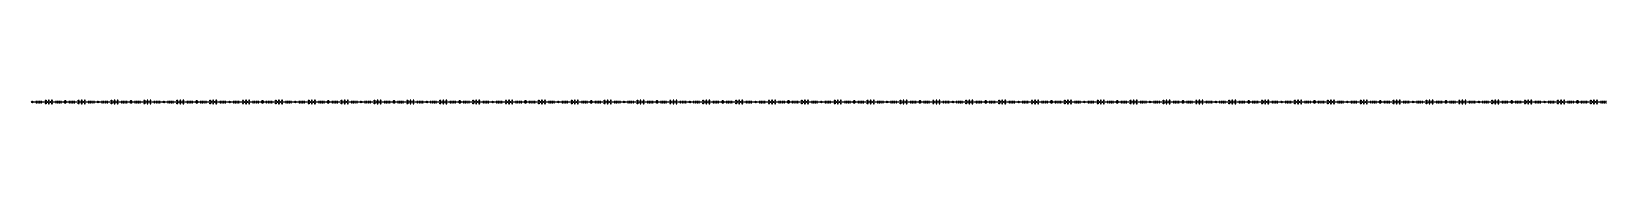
# Model space of a CAD drawing. Header units: feet. Extents: x -132 to 1786, y -308 to 228.
# Drawn here: x 253 to 1786, y 224 to 228 of the extents above; entities that cross this region are included whole.
import ezdxf

# ---------------------------------------------------------------- set-up
doc = ezdxf.new("R2010")
doc.units = ezdxf.units.FT
doc.header["$MEASUREMENT"] = 0
doc.layers.add('Product (Colored)', color=250, linetype='Continuous')
doc.layers.add('Product (Red Only)', color=1, linetype='Continuous')

# ---------------------------------------------------------------- blocks, each defined once
blk = doc.blocks.new('Purple BSTR')
at = {"layer": 'Product (Colored)', "transparency": 33554687}
h = blk.add_hatch(color=200, dxfattribs=at)
h.dxf.hatch_style = 1
edge = h.paths.add_edge_path()
edge.add_arc((0, 0), 0.025, 0, 360)
at = {"layer": 'Product (Colored)', "color": 200}
for p, q in [((-0.03, 0), (-0.08, 0)), ((0.02, 0), (-0.03, 0)), ((0, 0.08), (0, 0.02)), ((0, 0.02), (0, -0.03)), ((0.08, 0), (0.02, 0)), ((0, -0.03), (0, -0.08))]:
    blk.add_line(p, q, dxfattribs=at)
blk = doc.blocks.new('BSTR Single')
at = {"transparency": 33554687}
h = blk.add_hatch(color=256, dxfattribs=at)
h.dxf.hatch_style = 1
edge = h.paths.add_edge_path()
edge.add_arc((0, 0), 0.025, 0, 360)
for p, q in [((-0.03, 0), (-0.08, 0)), ((0, 0.08), (0, 0.03)), ((0.08, 0), (0.03, 0)), ((0, -0.03), (0, -0.08))]:
    blk.add_line(p, q)
blk.add_blockref('Purple BSTR', (0, 0))
blk = doc.blocks.new('1.5m GEPS')
at = {"layer": 'Product (Red Only)'}
h = blk.add_hatch(color=1, dxfattribs=at)
h.dxf.hatch_style = 1
h.paths.add_polyline_path([(-0.125, 0, 1), (0.125, 0, 1)])
at = {"layer": 'Product (Red Only)', "color": 18, "true_color": 0x000000}
blk.add_circle((0, 0), 0.125, dxfattribs=at)
blk = doc.blocks.new('3 m GEPS')
at = {"layer": 'Product (Red Only)', "true_color": 0xa1e7fc}
h = blk.add_hatch(color=141, dxfattribs=at)
h.dxf.hatch_style = 1
edge = h.paths.add_edge_path(flags=16)
edge.add_arc((0, 0), 0.0458, 0, 360)
edge = h.paths.add_edge_path()
edge.add_arc((0, 0), 0.125, 180, 360)
edge.add_arc((0, 0), 0.125, 0, 180)
at = {"layer": 'Product (Red Only)', "true_color": 0x000000}
h = blk.add_hatch(color=18, dxfattribs=at)
h.dxf.hatch_style = 1
edge = h.paths.add_edge_path()
edge.add_arc((0, 0), 0.0458, 0, 360)
at = {"layer": 'Product (Red Only)', "color": 18, "true_color": 0x000000}
for radius in [0.125, 0.0456]:
    blk.add_circle((0, 0), radius, dxfattribs=at)
blk = doc.blocks.new('12m GEPS')
at = {"layer": 'Product (Red Only)', "true_color": 0x000000}
h = blk.add_hatch(color=18, dxfattribs=at)
h.dxf.hatch_style = 1
h.paths.add_polyline_path([(-0.09, 0, 1), (0.09, 0, 1)])
h.paths.add_polyline_path([(0.14, 0.31), (0.14, 0.26), (0.14, 0.21, -0.255267), (0.25, 0, -0.255267), (0.14, -0.21), (0.14, -0.31, 0.654654)])
h.paths.add_polyline_path([(-0.14, 0.31, 0.654654), (-0.14, -0.31), (-0.14, -0.26), (-0.14, -0.21, -0.255267), (-0.25, 0, -0.255267), (-0.14, 0.21)])
at = {"layer": 'Product (Red Only)', "true_color": 0xf8991e}
h = blk.add_hatch(color=30, dxfattribs=at)
h.dxf.hatch_style = 1
edge = h.paths.add_edge_path()
edge.add_arc((0, 0), 0.0878, 0, 360)
edge = h.paths.add_edge_path()
edge.add_arc((0, 0), 0.25, 0, 180)
edge.add_arc((0, 0), 0.25, 180, 360)
at = {"layer": 'Product (Red Only)', "color": 18, "true_color": 0x000000}
for p, q in [((-0.14, 0.31), (-0.14, 0.21)), ((0.14, 0.31), (0.14, 0.26)), ((0.14, 0.31), (0.14, 0.21)), ((-0.14, -0.21), (-0.14, -0.31)), ((-0.14, -0.26), (-0.14, -0.31)), ((0.14, -0.21), (0.14, -0.31)), ((0.14, -0.26), (0.14, -0.31))]:
    blk.add_line(p, q, dxfattribs=at)
for radius in [0.25, 0.0878]:
    blk.add_circle((0, 0), radius, dxfattribs=at)
for start, end in [(113.5782, 246.4218), (121.3323, 238.6677), (293.5782, 66.4218), (301.3323, 58.6677)]:
    blk.add_arc((0, 0), 0.338, start, end, dxfattribs=at)
blk = doc.blocks.new('40 FOOT GEPS')
at = {"layer": 'Product (Red Only)', "color": 18, "true_color": 0x000000}
blk.add_circle((0, 0), 0.25, dxfattribs=at)
blk.add_blockref('12m GEPS', (0, 0), dxfattribs=at)
blk = doc.blocks.new('20 FOOT GEPS')
at = {"layer": 'Product (Red Only)'}
h = blk.add_hatch(color=3, dxfattribs=at)
h.dxf.hatch_style = 1
h.paths.add_polyline_path([(0.5, 0.6, 0.345381), (-0.5, 0.6), (0, 0.1)])
h.paths.add_polyline_path([(0.6, 0.5), (0.1, 0), (0.6, -0.5, 0.167827), (0.8, 0, 0.167827)])
h.paths.add_polyline_path([(0, -0.1), (-0.5, -0.6, 0.345381), (0.5, -0.6)])
h.paths.add_polyline_path([(-0.6, 0.5, 0.167827), (-0.8, 0, 0.167827), (-0.6, -0.5), (-0.1, 0)])
at = {"layer": 'Product (Red Only)', "true_color": 0x000000}
h = blk.add_hatch(color=18, dxfattribs=at)
h.dxf.hatch_style = 1
h.paths.add_polyline_path([(0.6, 0.5, 0.060218), (0.5, 0.6), (0, 0.1), (-0.5, 0.6, 0.060218), (-0.6, 0.5), (-0.1, 0), (-0.6, -0.5, 0.060218), (-0.5, -0.6), (0, -0.1), (0.5, -0.6, 0.060218), (0.6, -0.5), (0.1, 0)])
at = {"layer": 'Product (Red Only)', "color": 18, "true_color": 0x000000}
for p, q in [((-0.1, 0), (-0.6, 0.5)), ((0, 0.1), (-0.5, 0.6)), ((0, 0.1), (0.5, 0.6)), ((0.1, 0), (0.6, 0.5)), ((0.1, 0), (0.6, -0.5)), ((-0.1, 0), (-0.6, -0.5)), ((0, -0.1), (-0.5, -0.6)), ((0, -0.1), (0.5, -0.6))]:
    blk.add_line(p, q, dxfattribs=at)
blk.add_circle((0, 0), 0.82, dxfattribs=at)

msp = doc.modelspace()

# ---------------------------------------------------------------- linework, layer by layer
at = {"color": 18, "linetype": 'Continuous', "lineweight": 25, "true_color": 0x000000}
msp.add_lwpolyline([(253.792, 226.205), (741.759, 226.205), (1785.727, 226.205)], dxfattribs=at)

# ---------------------------------------------------------------- block references
at = {"color": 18, "true_color": 0x000000, "rotation": 180}
for name, p, xscale, yscale, zscale in [('1.5m GEPS', (266.792, 227.677), 3.333333333333371, 3.333333333333371, 3.333333333333371), ('1.5m GEPS', (266.792, 224.677), 3.333333333333371, 3.333333333333371, 3.333333333333371), ('3 m GEPS', (268.292, 226.177), -3.333333333333371, 3.333333333333485, 3.333333333333417), ('1.5m GEPS', (269.792, 227.677), -3.333333333333371, 3.333333333333485, 3.333333333333417), ('1.5m GEPS', (269.792, 224.677), -3.333333333333371, 3.333333333333485, 3.333333333333417), ('3 m GEPS', (271.292, 226.177), -3.333333333333371, 3.333333333333485, 3.333333333333417), ('1.5m GEPS', (272.792, 227.677), -3.333333333333371, 3.333333333333485, 3.333333333333417), ('1.5m GEPS', (272.792, 224.677), -3.333333333333371, 3.333333333333485, 3.333333333333417), ('1.5m GEPS', (298.792, 227.705), 3.333333333333485, 3.333333333333485, 3.333333333333485), ('1.5m GEPS', (298.792, 224.705), 3.333333333333485, 3.333333333333485, 3.333333333333485), ('3 m GEPS', (300.292, 226.205), -3.333333333333485, 3.333333333333485, 3.333333333333417), ('1.5m GEPS', (301.792, 227.705), -3.333333333333485, 3.333333333333485, 3.333333333333417), ('1.5m GEPS', (301.792, 224.705), -3.333333333333485, 3.333333333333485, 3.333333333333417), ('3 m GEPS', (303.292, 226.205), -3.333333333333485, 3.333333333333485, 3.333333333333417), ('1.5m GEPS', (304.792, 227.705), -3.333333333333485, 3.333333333333485, 3.333333333333417), ('1.5m GEPS', (304.792, 224.705), -3.333333333333485, 3.333333333333485, 3.333333333333417), ('1.5m GEPS', (330.792, 227.677), 3.333333333333371, 3.333333333333371, 3.333333333333371), ('1.5m GEPS', (330.792, 224.677), 3.333333333333371, 3.333333333333371, 3.333333333333371), ('3 m GEPS', (332.292, 226.177), -3.333333333333371, 3.333333333333485, 3.333333333333417), ('1.5m GEPS', (333.792, 227.677), -3.333333333333371, 3.333333333333485, 3.333333333333417), ('1.5m GEPS', (333.792, 224.677), -3.333333333333371, 3.333333333333485, 3.333333333333417), ('3 m GEPS', (335.292, 226.177), -3.333333333333371, 3.333333333333485, 3.333333333333417), ('1.5m GEPS', (336.792, 227.677), -3.333333333333371, 3.333333333333485, 3.333333333333417), ('1.5m GEPS', (336.792, 224.677), -3.333333333333371, 3.333333333333485, 3.333333333333417), ('1.5m GEPS', (362.792, 227.705), 3.333333333333485, 3.333333333333485, 3.333333333333485), ('1.5m GEPS', (362.792, 224.705), 3.333333333333485, 3.333333333333485, 3.333333333333485), ('3 m GEPS', (364.292, 226.205), -3.333333333333485, 3.333333333333485, 3.333333333333417), ('1.5m GEPS', (365.792, 227.705), -3.333333333333485, 3.333333333333485, 3.333333333333417), ('1.5m GEPS', (365.792, 224.705), -3.333333333333485, 3.333333333333485, 3.333333333333417), ('3 m GEPS', (367.292, 226.205), -3.333333333333485, 3.333333333333485, 3.333333333333417), ('1.5m GEPS', (368.792, 227.705), -3.333333333333485, 3.333333333333485, 3.333333333333417), ('1.5m GEPS', (368.792, 224.705), -3.333333333333485, 3.333333333333485, 3.333333333333417), ('1.5m GEPS', (394.792, 227.677), 3.333333333333371, 3.333333333333371, 3.333333333333371), ('1.5m GEPS', (394.792, 224.677), 3.333333333333371, 3.333333333333371, 3.333333333333371), ('3 m GEPS', (396.292, 226.177), -3.333333333333371, 3.333333333333485, 3.333333333333417), ('1.5m GEPS', (397.792, 227.677), -3.333333333333371, 3.333333333333485, 3.333333333333417), ('1.5m GEPS', (397.792, 224.677), -3.333333333333371, 3.333333333333485, 3.333333333333417), ('3 m GEPS', (399.292, 226.177), -3.333333333333371, 3.333333333333485, 3.333333333333417), ('1.5m GEPS', (400.792, 227.677), -3.333333333333371, 3.333333333333485, 3.333333333333417), ('1.5m GEPS', (400.792, 224.677), -3.333333333333371, 3.333333333333485, 3.333333333333417), ('1.5m GEPS', (426.792, 227.705), 3.333333333333485, 3.333333333333485, 3.333333333333485), ('1.5m GEPS', (426.792, 224.705), 3.333333333333485, 3.333333333333485, 3.333333333333485), ('3 m GEPS', (428.292, 226.205), -3.333333333333485, 3.333333333333485, 3.333333333333417), ('1.5m GEPS', (429.792, 227.705), -3.333333333333485, 3.333333333333485, 3.333333333333417), ('1.5m GEPS', (429.792, 224.705), -3.333333333333485, 3.333333333333485, 3.333333333333417), ('3 m GEPS', (431.292, 226.205), -3.333333333333485, 3.333333333333485, 3.333333333333417), ('1.5m GEPS', (432.792, 227.705), -3.333333333333485, 3.333333333333485, 3.333333333333417), ('1.5m GEPS', (432.792, 224.705), -3.333333333333485, 3.333333333333485, 3.333333333333417), ('1.5m GEPS', (458.792, 227.677), 3.333333333333371, 3.333333333333371, 3.333333333333371), ('1.5m GEPS', (458.792, 224.677), 3.333333333333371, 3.333333333333371, 3.333333333333371), ('3 m GEPS', (460.292, 226.177), -3.333333333333371, 3.333333333333485, 3.333333333333417), ('1.5m GEPS', (461.792, 227.677), -3.333333333333371, 3.333333333333485, 3.333333333333417), ('1.5m GEPS', (461.792, 224.677), -3.333333333333371, 3.333333333333485, 3.333333333333417), ('3 m GEPS', (463.292, 226.177), -3.333333333333371, 3.333333333333485, 3.333333333333417), ('1.5m GEPS', (464.792, 227.677), -3.333333333333371, 3.333333333333485, 3.333333333333417), ('1.5m GEPS', (464.792, 224.677), -3.333333333333371, 3.333333333333485, 3.333333333333417), ('1.5m GEPS', (490.792, 227.705), 3.333333333333485, 3.333333333333485, 3.333333333333485), ('1.5m GEPS', (490.792, 224.705), 3.333333333333485, 3.333333333333485, 3.333333333333485), ('3 m GEPS', (492.292, 226.205), -3.333333333333485, 3.333333333333485, 3.333333333333417), ('1.5m GEPS', (493.792, 227.705), -3.333333333333485, 3.333333333333485, 3.333333333333417), ('1.5m GEPS', (493.792, 224.705), -3.333333333333485, 3.333333333333485, 3.333333333333417), ('3 m GEPS', (495.292, 226.205), -3.333333333333485, 3.333333333333485, 3.333333333333417), ('1.5m GEPS', (496.792, 227.705), -3.333333333333485, 3.333333333333485, 3.333333333333417), ('1.5m GEPS', (496.792, 224.705), -3.333333333333485, 3.333333333333485, 3.333333333333417), ('1.5m GEPS', (522.792, 227.677), 3.333333333333371, 3.333333333333371, 3.333333333333371), ('1.5m GEPS', (522.792, 224.677), 3.333333333333371, 3.333333333333371, 3.333333333333371), ('3 m GEPS', (524.292, 226.177), -3.333333333333371, 3.333333333333485, 3.333333333333417), ('1.5m GEPS', (525.792, 227.677), -3.333333333333371, 3.333333333333485, 3.333333333333417), ('1.5m GEPS', (525.792, 224.677), -3.333333333333371, 3.333333333333485, 3.333333333333417), ('3 m GEPS', (527.292, 226.177), -3.333333333333371, 3.333333333333485, 3.333333333333417), ('1.5m GEPS', (528.792, 227.677), -3.333333333333371, 3.333333333333485, 3.333333333333417), ('1.5m GEPS', (528.792, 224.677), -3.333333333333371, 3.333333333333485, 3.333333333333417), ('1.5m GEPS', (554.792, 227.705), 3.333333333333485, 3.333333333333485, 3.333333333333485), ('1.5m GEPS', (554.792, 224.705), 3.333333333333485, 3.333333333333485, 3.333333333333485), ('3 m GEPS', (556.292, 226.205), -3.333333333333485, 3.333333333333485, 3.333333333333417), ('1.5m GEPS', (557.792, 227.705), -3.333333333333485, 3.333333333333485, 3.333333333333417), ('1.5m GEPS', (557.792, 224.705), -3.333333333333485, 3.333333333333485, 3.333333333333417), ('3 m GEPS', (559.292, 226.205), -3.333333333333485, 3.333333333333485, 3.333333333333417), ('1.5m GEPS', (560.792, 227.705), -3.333333333333485, 3.333333333333485, 3.333333333333417), ('1.5m GEPS', (560.792, 224.705), -3.333333333333485, 3.333333333333485, 3.333333333333417), ('1.5m GEPS', (586.792, 227.677), 3.333333333333371, 3.333333333333371, 3.333333333333371), ('1.5m GEPS', (586.792, 224.677), 3.333333333333371, 3.333333333333371, 3.333333333333371), ('3 m GEPS', (588.292, 226.177), -3.333333333333371, 3.333333333333485, 3.333333333333417), ('1.5m GEPS', (589.792, 227.677), -3.333333333333371, 3.333333333333485, 3.333333333333417), ('1.5m GEPS', (589.792, 224.677), -3.333333333333371, 3.333333333333485, 3.333333333333417), ('3 m GEPS', (591.292, 226.177), -3.333333333333371, 3.333333333333485, 3.333333333333417), ('1.5m GEPS', (592.792, 227.677), -3.333333333333371, 3.333333333333485, 3.333333333333417), ('1.5m GEPS', (592.792, 224.677), -3.333333333333371, 3.333333333333485, 3.333333333333417), ('1.5m GEPS', (618.792, 227.705), 3.333333333333485, 3.333333333333485, 3.333333333333485), ('1.5m GEPS', (618.792, 224.705), 3.333333333333485, 3.333333333333485, 3.333333333333485), ('3 m GEPS', (620.292, 226.205), -3.333333333333485, 3.333333333333485, 3.333333333333417), ('1.5m GEPS', (621.792, 227.705), -3.333333333333485, 3.333333333333485, 3.333333333333417), ('1.5m GEPS', (621.792, 224.705), -3.333333333333485, 3.333333333333485, 3.333333333333417), ('3 m GEPS', (623.292, 226.205), -3.333333333333485, 3.333333333333485, 3.333333333333417), ('1.5m GEPS', (624.792, 227.705), -3.333333333333485, 3.333333333333485, 3.333333333333417), ('1.5m GEPS', (624.792, 224.705), -3.333333333333485, 3.333333333333485, 3.333333333333417), ('1.5m GEPS', (650.792, 227.677), 3.333333333333371, 3.333333333333371, 3.333333333333371), ('1.5m GEPS', (650.792, 224.677), 3.333333333333371, 3.333333333333371, 3.333333333333371), ('3 m GEPS', (652.292, 226.177), -3.333333333333371, 3.333333333333485, 3.333333333333417), ('1.5m GEPS', (653.792, 227.677), -3.333333333333371, 3.333333333333485, 3.333333333333417), ('1.5m GEPS', (653.792, 224.677), -3.333333333333371, 3.333333333333485, 3.333333333333417), ('3 m GEPS', (655.292, 226.177), -3.333333333333371, 3.333333333333485, 3.333333333333417), ('1.5m GEPS', (656.792, 227.677), -3.333333333333371, 3.333333333333485, 3.333333333333417), ('1.5m GEPS', (656.792, 224.677), -3.333333333333371, 3.333333333333485, 3.333333333333417), ('1.5m GEPS', (682.792, 227.705), 3.333333333333485, 3.333333333333485, 3.333333333333485), ('1.5m GEPS', (682.792, 224.705), 3.333333333333485, 3.333333333333485, 3.333333333333485), ('3 m GEPS', (684.292, 226.205), -3.333333333333485, 3.333333333333485, 3.333333333333417), ('1.5m GEPS', (685.792, 227.705), -3.333333333333485, 3.333333333333485, 3.333333333333417), ('1.5m GEPS', (685.792, 224.705), -3.333333333333485, 3.333333333333485, 3.333333333333417), ('3 m GEPS', (687.292, 226.205), -3.333333333333485, 3.333333333333485, 3.333333333333417), ('1.5m GEPS', (688.792, 227.705), -3.333333333333485, 3.333333333333485, 3.333333333333417), ('1.5m GEPS', (688.792, 224.705), -3.333333333333485, 3.333333333333485, 3.333333333333417), ('1.5m GEPS', (714.792, 227.677), 3.333333333333371, 3.333333333333371, 3.333333333333371), ('1.5m GEPS', (714.792, 224.677), 3.333333333333371, 3.333333333333371, 3.333333333333371), ('3 m GEPS', (716.292, 226.177), -3.333333333333371, 3.333333333333485, 3.333333333333417), ('1.5m GEPS', (717.792, 227.677), -3.333333333333371, 3.333333333333485, 3.333333333333417), ('1.5m GEPS', (717.792, 224.677), -3.333333333333371, 3.333333333333485, 3.333333333333417), ('3 m GEPS', (719.292, 226.177), -3.333333333333371, 3.333333333333485, 3.333333333333417), ('1.5m GEPS', (720.792, 227.677), -3.333333333333371, 3.333333333333485, 3.333333333333417), ('1.5m GEPS', (720.792, 224.677), -3.333333333333371, 3.333333333333485, 3.333333333333417), ('1.5m GEPS', (746.792, 227.705), 3.333333333333485, 3.333333333333485, 3.333333333333485), ('1.5m GEPS', (746.792, 224.705), 3.333333333333485, 3.333333333333485, 3.333333333333485), ('3 m GEPS', (748.292, 226.205), -3.333333333333485, 3.333333333333485, 3.333333333333417), ('1.5m GEPS', (749.792, 227.705), -3.333333333333485, 3.333333333333485, 3.333333333333417), ('1.5m GEPS', (749.792, 224.705), -3.333333333333485, 3.333333333333485, 3.333333333333417), ('3 m GEPS', (751.292, 226.205), -3.333333333333485, 3.333333333333485, 3.333333333333417), ('1.5m GEPS', (752.792, 227.705), -3.333333333333485, 3.333333333333485, 3.333333333333417), ('1.5m GEPS', (752.792, 224.705), -3.333333333333485, 3.333333333333485, 3.333333333333417), ('1.5m GEPS', (778.792, 227.677), 3.333333333333371, 3.333333333333371, 3.333333333333371), ('1.5m GEPS', (778.792, 224.677), 3.333333333333371, 3.333333333333371, 3.333333333333371), ('3 m GEPS', (780.292, 226.177), -3.333333333333371, 3.333333333333485, 3.333333333333417), ('1.5m GEPS', (781.792, 227.677), -3.333333333333371, 3.333333333333485, 3.333333333333417), ('1.5m GEPS', (781.792, 224.677), -3.333333333333371, 3.333333333333485, 3.333333333333417), ('3 m GEPS', (783.292, 226.177), -3.333333333333371, 3.333333333333485, 3.333333333333417), ('1.5m GEPS', (784.792, 227.677), -3.333333333333371, 3.333333333333485, 3.333333333333417), ('1.5m GEPS', (784.792, 224.677), -3.333333333333371, 3.333333333333485, 3.333333333333417), ('1.5m GEPS', (810.792, 227.705), 3.333333333333485, 3.333333333333485, 3.333333333333485), ('1.5m GEPS', (810.792, 224.705), 3.333333333333485, 3.333333333333485, 3.333333333333485), ('3 m GEPS', (812.292, 226.205), -3.333333333333485, 3.333333333333485, 3.333333333333417), ('1.5m GEPS', (813.792, 227.705), -3.333333333333485, 3.333333333333485, 3.333333333333417), ('1.5m GEPS', (813.792, 224.705), -3.333333333333485, 3.333333333333485, 3.333333333333417), ('3 m GEPS', (815.292, 226.205), -3.333333333333485, 3.333333333333485, 3.333333333333417), ('1.5m GEPS', (816.792, 227.705), -3.333333333333485, 3.333333333333485, 3.333333333333417), ('1.5m GEPS', (816.792, 224.705), -3.333333333333485, 3.333333333333485, 3.333333333333417), ('1.5m GEPS', (842.792, 227.677), 3.333333333333371, 3.333333333333371, 3.333333333333371), ('1.5m GEPS', (842.792, 224.677), 3.333333333333371, 3.333333333333371, 3.333333333333371), ('3 m GEPS', (844.292, 226.177), -3.333333333333371, 3.333333333333485, 3.333333333333417), ('1.5m GEPS', (845.792, 227.677), -3.333333333333371, 3.333333333333485, 3.333333333333417), ('1.5m GEPS', (845.792, 224.677), -3.333333333333371, 3.333333333333485, 3.333333333333417), ('3 m GEPS', (847.292, 226.177), -3.333333333333371, 3.333333333333485, 3.333333333333417), ('1.5m GEPS', (848.792, 227.677), -3.333333333333371, 3.333333333333485, 3.333333333333417), ('1.5m GEPS', (848.792, 224.677), -3.333333333333371, 3.333333333333485, 3.333333333333417), ('1.5m GEPS', (874.792, 227.705), 3.333333333333485, 3.333333333333485, 3.333333333333485), ('1.5m GEPS', (874.792, 224.705), 3.333333333333485, 3.333333333333485, 3.333333333333485), ('3 m GEPS', (876.292, 226.205), -3.333333333333485, 3.333333333333485, 3.333333333333417), ('1.5m GEPS', (877.792, 227.705), -3.333333333333485, 3.333333333333485, 3.333333333333417), ('1.5m GEPS', (877.792, 224.705), -3.333333333333485, 3.333333333333485, 3.333333333333417), ('3 m GEPS', (879.292, 226.205), -3.333333333333485, 3.333333333333485, 3.333333333333417), ('1.5m GEPS', (880.792, 227.705), -3.333333333333485, 3.333333333333485, 3.333333333333417), ('1.5m GEPS', (880.792, 224.705), -3.333333333333485, 3.333333333333485, 3.333333333333417), ('1.5m GEPS', (906.792, 227.677), 3.333333333333371, 3.333333333333371, 3.333333333333371), ('1.5m GEPS', (906.792, 224.677), 3.333333333333371, 3.333333333333371, 3.333333333333371), ('3 m GEPS', (908.292, 226.177), -3.333333333333371, 3.333333333333485, 3.333333333333417), ('1.5m GEPS', (909.792, 227.677), -3.333333333333371, 3.333333333333485, 3.333333333333417), ('1.5m GEPS', (909.792, 224.677), -3.333333333333371, 3.333333333333485, 3.333333333333417), ('3 m GEPS', (911.292, 226.177), -3.333333333333371, 3.333333333333485, 3.333333333333417), ('1.5m GEPS', (912.792, 227.677), -3.333333333333371, 3.333333333333485, 3.333333333333417), ('1.5m GEPS', (912.792, 224.677), -3.333333333333371, 3.333333333333485, 3.333333333333417), ('1.5m GEPS', (938.792, 227.705), 3.333333333333485, 3.333333333333485, 3.333333333333485), ('1.5m GEPS', (938.792, 224.705), 3.333333333333485, 3.333333333333485, 3.333333333333485), ('3 m GEPS', (940.292, 226.205), -3.333333333333485, 3.333333333333485, 3.333333333333417), ('1.5m GEPS', (941.792, 227.705), -3.333333333333485, 3.333333333333485, 3.333333333333417), ('1.5m GEPS', (941.792, 224.705), -3.333333333333485, 3.333333333333485, 3.333333333333417), ('3 m GEPS', (943.292, 226.205), -3.333333333333485, 3.333333333333485, 3.333333333333417), ('1.5m GEPS', (944.792, 227.705), -3.333333333333485, 3.333333333333485, 3.333333333333417), ('1.5m GEPS', (944.792, 224.705), -3.333333333333485, 3.333333333333485, 3.333333333333417), ('1.5m GEPS', (970.792, 227.677), 3.333333333333371, 3.333333333333371, 3.333333333333371), ('1.5m GEPS', (970.792, 224.677), 3.333333333333371, 3.333333333333371, 3.333333333333371), ('3 m GEPS', (972.292, 226.177), -3.333333333333371, 3.333333333333485, 3.333333333333417), ('1.5m GEPS', (973.792, 227.677), -3.333333333333371, 3.333333333333485, 3.333333333333417), ('1.5m GEPS', (973.792, 224.677), -3.333333333333371, 3.333333333333485, 3.333333333333417), ('3 m GEPS', (975.292, 226.177), -3.333333333333371, 3.333333333333485, 3.333333333333417), ('1.5m GEPS', (976.792, 227.677), -3.333333333333371, 3.333333333333485, 3.333333333333417), ('1.5m GEPS', (976.792, 224.677), -3.333333333333371, 3.333333333333485, 3.333333333333417), ('1.5m GEPS', (1002.792, 227.705), 3.333333333333485, 3.333333333333485, 3.333333333333485), ('1.5m GEPS', (1002.792, 224.705), 3.333333333333485, 3.333333333333485, 3.333333333333485), ('3 m GEPS', (1004.292, 226.205), -3.333333333333485, 3.333333333333485, 3.333333333333417), ('1.5m GEPS', (1005.792, 227.705), -3.333333333333485, 3.333333333333485, 3.333333333333417), ('1.5m GEPS', (1005.792, 224.705), -3.333333333333485, 3.333333333333485, 3.333333333333417), ('3 m GEPS', (1007.292, 226.205), -3.333333333333485, 3.333333333333485, 3.333333333333417), ('1.5m GEPS', (1008.792, 227.705), -3.333333333333485, 3.333333333333485, 3.333333333333417), ('1.5m GEPS', (1008.792, 224.705), -3.333333333333485, 3.333333333333485, 3.333333333333417), ('1.5m GEPS', (1034.792, 227.677), 3.333333333333371, 3.333333333333371, 3.333333333333371), ('1.5m GEPS', (1034.792, 224.677), 3.333333333333371, 3.333333333333371, 3.333333333333371), ('3 m GEPS', (1036.292, 226.177), -3.333333333333371, 3.333333333333485, 3.333333333333417), ('1.5m GEPS', (1037.792, 227.677), -3.333333333333371, 3.333333333333485, 3.333333333333417), ('1.5m GEPS', (1037.792, 224.677), -3.333333333333371, 3.333333333333485, 3.333333333333417), ('3 m GEPS', (1039.292, 226.177), -3.333333333333371, 3.333333333333485, 3.333333333333417), ('1.5m GEPS', (1040.792, 227.677), -3.333333333333371, 3.333333333333485, 3.333333333333417), ('1.5m GEPS', (1040.792, 224.677), -3.333333333333371, 3.333333333333485, 3.333333333333417), ('1.5m GEPS', (1066.792, 227.705), 3.333333333333485, 3.333333333333485, 3.333333333333485), ('1.5m GEPS', (1066.792, 224.705), 3.333333333333485, 3.333333333333485, 3.333333333333485), ('3 m GEPS', (1068.292, 226.205), -3.333333333333485, 3.333333333333485, 3.333333333333417), ('1.5m GEPS', (1069.792, 227.705), -3.333333333333485, 3.333333333333485, 3.333333333333417), ('1.5m GEPS', (1069.792, 224.705), -3.333333333333485, 3.333333333333485, 3.333333333333417), ('3 m GEPS', (1071.292, 226.205), -3.333333333333485, 3.333333333333485, 3.333333333333417), ('1.5m GEPS', (1072.792, 227.705), -3.333333333333485, 3.333333333333485, 3.333333333333417), ('1.5m GEPS', (1072.792, 224.705), -3.333333333333485, 3.333333333333485, 3.333333333333417), ('1.5m GEPS', (1098.792, 227.677), 3.333333333333371, 3.333333333333371, 3.333333333333371), ('1.5m GEPS', (1098.792, 224.677), 3.333333333333371, 3.333333333333371, 3.333333333333371), ('3 m GEPS', (1100.292, 226.177), -3.333333333333371, 3.333333333333485, 3.333333333333417), ('1.5m GEPS', (1101.792, 227.677), -3.333333333333371, 3.333333333333485, 3.333333333333417), ('1.5m GEPS', (1101.792, 224.677), -3.333333333333371, 3.333333333333485, 3.333333333333417), ('3 m GEPS', (1103.292, 226.177), -3.333333333333371, 3.333333333333485, 3.333333333333417), ('1.5m GEPS', (1104.792, 227.677), -3.333333333333371, 3.333333333333485, 3.333333333333417), ('1.5m GEPS', (1104.792, 224.677), -3.333333333333371, 3.333333333333485, 3.333333333333417), ('1.5m GEPS', (1130.792, 227.705), 3.333333333333485, 3.333333333333485, 3.333333333333485), ('1.5m GEPS', (1130.792, 224.705), 3.333333333333485, 3.333333333333485, 3.333333333333485), ('3 m GEPS', (1132.292, 226.205), -3.333333333333485, 3.333333333333485, 3.333333333333417), ('1.5m GEPS', (1133.792, 227.705), -3.333333333333485, 3.333333333333485, 3.333333333333417), ('1.5m GEPS', (1133.792, 224.705), -3.333333333333485, 3.333333333333485, 3.333333333333417), ('3 m GEPS', (1135.292, 226.205), -3.333333333333485, 3.333333333333485, 3.333333333333417), ('1.5m GEPS', (1136.792, 227.705), -3.333333333333485, 3.333333333333485, 3.333333333333417), ('1.5m GEPS', (1136.792, 224.705), -3.333333333333485, 3.333333333333485, 3.333333333333417), ('1.5m GEPS', (1162.792, 227.677), 3.333333333333371, 3.333333333333371, 3.333333333333371), ('1.5m GEPS', (1162.792, 224.677), 3.333333333333371, 3.333333333333371, 3.333333333333371), ('3 m GEPS', (1164.292, 226.177), -3.333333333333371, 3.333333333333485, 3.333333333333417), ('1.5m GEPS', (1165.792, 227.677), -3.333333333333371, 3.333333333333485, 3.333333333333417), ('1.5m GEPS', (1165.792, 224.677), -3.333333333333371, 3.333333333333485, 3.333333333333417), ('3 m GEPS', (1167.292, 226.177), -3.333333333333371, 3.333333333333485, 3.333333333333417), ('1.5m GEPS', (1168.792, 227.677), -3.333333333333371, 3.333333333333485, 3.333333333333417), ('1.5m GEPS', (1168.792, 224.677), -3.333333333333371, 3.333333333333485, 3.333333333333417), ('1.5m GEPS', (1194.792, 227.705), 3.333333333333485, 3.333333333333485, 3.333333333333485), ('1.5m GEPS', (1194.792, 224.705), 3.333333333333485, 3.333333333333485, 3.333333333333485), ('3 m GEPS', (1196.292, 226.205), -3.333333333333485, 3.333333333333485, 3.333333333333417), ('1.5m GEPS', (1197.792, 227.705), -3.333333333333485, 3.333333333333485, 3.333333333333417), ('1.5m GEPS', (1197.792, 224.705), -3.333333333333485, 3.333333333333485, 3.333333333333417), ('3 m GEPS', (1199.292, 226.205), -3.333333333333485, 3.333333333333485, 3.333333333333417), ('1.5m GEPS', (1200.792, 227.705), -3.333333333333485, 3.333333333333485, 3.333333333333417), ('1.5m GEPS', (1200.792, 224.705), -3.333333333333485, 3.333333333333485, 3.333333333333417), ('1.5m GEPS', (1226.792, 227.677), 3.333333333333371, 3.333333333333371, 3.333333333333371), ('1.5m GEPS', (1226.792, 224.677), 3.333333333333371, 3.333333333333371, 3.333333333333371), ('3 m GEPS', (1228.292, 226.177), -3.333333333333371, 3.333333333333485, 3.333333333333417), ('1.5m GEPS', (1229.792, 227.677), -3.333333333333371, 3.333333333333485, 3.333333333333417), ('1.5m GEPS', (1229.792, 224.677), -3.333333333333371, 3.333333333333485, 3.333333333333417), ('3 m GEPS', (1231.292, 226.177), -3.333333333333371, 3.333333333333485, 3.333333333333417), ('1.5m GEPS', (1232.792, 227.677), -3.333333333333371, 3.333333333333485, 3.333333333333417), ('1.5m GEPS', (1232.792, 224.677), -3.333333333333371, 3.333333333333485, 3.333333333333417), ('1.5m GEPS', (1258.792, 227.705), 3.333333333333485, 3.333333333333485, 3.333333333333485), ('1.5m GEPS', (1258.792, 224.705), 3.333333333333485, 3.333333333333485, 3.333333333333485), ('3 m GEPS', (1260.292, 226.205), -3.333333333333485, 3.333333333333485, 3.333333333333417), ('1.5m GEPS', (1261.792, 227.705), -3.333333333333485, 3.333333333333485, 3.333333333333417), ('1.5m GEPS', (1261.792, 224.705), -3.333333333333485, 3.333333333333485, 3.333333333333417), ('3 m GEPS', (1263.292, 226.205), -3.333333333333485, 3.333333333333485, 3.333333333333417), ('1.5m GEPS', (1264.792, 227.705), -3.333333333333485, 3.333333333333485, 3.333333333333417), ('1.5m GEPS', (1264.792, 224.705), -3.333333333333485, 3.333333333333485, 3.333333333333417), ('1.5m GEPS', (1290.792, 227.677), 3.333333333333371, 3.333333333333371, 3.333333333333371), ('1.5m GEPS', (1290.792, 224.677), 3.333333333333371, 3.333333333333371, 3.333333333333371), ('3 m GEPS', (1292.292, 226.177), -3.333333333333371, 3.333333333333485, 3.333333333333417), ('1.5m GEPS', (1293.792, 227.677), -3.333333333333371, 3.333333333333485, 3.333333333333417), ('1.5m GEPS', (1293.792, 224.677), -3.333333333333371, 3.333333333333485, 3.333333333333417), ('3 m GEPS', (1295.292, 226.177), -3.333333333333371, 3.333333333333485, 3.333333333333417), ('1.5m GEPS', (1296.792, 227.677), -3.333333333333371, 3.333333333333485, 3.333333333333417), ('1.5m GEPS', (1296.792, 224.677), -3.333333333333371, 3.333333333333485, 3.333333333333417), ('1.5m GEPS', (1322.792, 227.705), 3.333333333333485, 3.333333333333485, 3.333333333333485), ('1.5m GEPS', (1322.792, 224.705), 3.333333333333485, 3.333333333333485, 3.333333333333485), ('3 m GEPS', (1324.292, 226.205), -3.333333333333485, 3.333333333333485, 3.333333333333417), ('1.5m GEPS', (1325.792, 227.705), -3.333333333333485, 3.333333333333485, 3.333333333333417), ('1.5m GEPS', (1325.792, 224.705), -3.333333333333485, 3.333333333333485, 3.333333333333417), ('3 m GEPS', (1327.292, 226.205), -3.333333333333485, 3.333333333333485, 3.333333333333417), ('1.5m GEPS', (1328.792, 227.705), -3.333333333333485, 3.333333333333485, 3.333333333333417), ('1.5m GEPS', (1328.792, 224.705), -3.333333333333485, 3.333333333333485, 3.333333333333417), ('1.5m GEPS', (1354.792, 227.677), 3.333333333333371, 3.333333333333371, 3.333333333333371), ('1.5m GEPS', (1354.792, 224.677), 3.333333333333371, 3.333333333333371, 3.333333333333371), ('3 m GEPS', (1356.292, 226.177), -3.333333333333371, 3.333333333333485, 3.333333333333417), ('1.5m GEPS', (1357.792, 227.677), -3.333333333333371, 3.333333333333485, 3.333333333333417), ('1.5m GEPS', (1357.792, 224.677), -3.333333333333371, 3.333333333333485, 3.333333333333417), ('3 m GEPS', (1359.292, 226.177), -3.333333333333371, 3.333333333333485, 3.333333333333417), ('1.5m GEPS', (1360.792, 227.677), -3.333333333333371, 3.333333333333485, 3.333333333333417), ('1.5m GEPS', (1360.792, 224.677), -3.333333333333371, 3.333333333333485, 3.333333333333417), ('1.5m GEPS', (1386.792, 227.705), 3.333333333333485, 3.333333333333485, 3.333333333333485), ('1.5m GEPS', (1386.792, 224.705), 3.333333333333485, 3.333333333333485, 3.333333333333485), ('3 m GEPS', (1388.292, 226.205), -3.333333333333485, 3.333333333333485, 3.333333333333417), ('1.5m GEPS', (1389.792, 227.705), -3.333333333333485, 3.333333333333485, 3.333333333333417), ('1.5m GEPS', (1389.792, 224.705), -3.333333333333485, 3.333333333333485, 3.333333333333417), ('3 m GEPS', (1391.292, 226.205), -3.333333333333485, 3.333333333333485, 3.333333333333417), ('1.5m GEPS', (1392.792, 227.705), -3.333333333333485, 3.333333333333485, 3.333333333333417), ('1.5m GEPS', (1392.792, 224.705), -3.333333333333485, 3.333333333333485, 3.333333333333417), ('1.5m GEPS', (1418.792, 227.677), 3.333333333333371, 3.333333333333371, 3.333333333333371), ('1.5m GEPS', (1418.792, 224.677), 3.333333333333371, 3.333333333333371, 3.333333333333371), ('3 m GEPS', (1420.292, 226.177), -3.333333333333371, 3.333333333333485, 3.333333333333417), ('1.5m GEPS', (1421.792, 227.677), -3.333333333333371, 3.333333333333485, 3.333333333333417), ('1.5m GEPS', (1421.792, 224.677), -3.333333333333371, 3.333333333333485, 3.333333333333417), ('3 m GEPS', (1423.292, 226.177), -3.333333333333371, 3.333333333333485, 3.333333333333417), ('1.5m GEPS', (1424.792, 227.677), -3.333333333333371, 3.333333333333485, 3.333333333333417), ('1.5m GEPS', (1424.792, 224.677), -3.333333333333371, 3.333333333333485, 3.333333333333417), ('1.5m GEPS', (1450.792, 227.705), 3.333333333333485, 3.333333333333485, 3.333333333333485), ('1.5m GEPS', (1450.792, 224.705), 3.333333333333485, 3.333333333333485, 3.333333333333485), ('3 m GEPS', (1452.292, 226.205), -3.333333333333485, 3.333333333333485, 3.333333333333417), ('1.5m GEPS', (1453.792, 227.705), -3.333333333333485, 3.333333333333485, 3.333333333333417), ('1.5m GEPS', (1453.792, 224.705), -3.333333333333485, 3.333333333333485, 3.333333333333417), ('3 m GEPS', (1455.292, 226.205), -3.333333333333485, 3.333333333333485, 3.333333333333417), ('1.5m GEPS', (1456.792, 227.705), -3.333333333333485, 3.333333333333485, 3.333333333333417), ('1.5m GEPS', (1456.792, 224.705), -3.333333333333485, 3.333333333333485, 3.333333333333417), ('1.5m GEPS', (1482.792, 227.677), 3.333333333333371, 3.333333333333371, 3.333333333333371), ('1.5m GEPS', (1482.792, 224.677), 3.333333333333371, 3.333333333333371, 3.333333333333371), ('3 m GEPS', (1484.292, 226.177), -3.333333333333371, 3.333333333333485, 3.333333333333417), ('1.5m GEPS', (1485.792, 227.677), -3.333333333333371, 3.333333333333485, 3.333333333333417), ('1.5m GEPS', (1485.792, 224.677), -3.333333333333371, 3.333333333333485, 3.333333333333417), ('3 m GEPS', (1487.292, 226.177), -3.333333333333371, 3.333333333333485, 3.333333333333417), ('1.5m GEPS', (1488.792, 227.677), -3.333333333333371, 3.333333333333485, 3.333333333333417), ('1.5m GEPS', (1488.792, 224.677), -3.333333333333371, 3.333333333333485, 3.333333333333417), ('1.5m GEPS', (1514.792, 227.705), 3.333333333333485, 3.333333333333485, 3.333333333333485), ('1.5m GEPS', (1514.792, 224.705), 3.333333333333485, 3.333333333333485, 3.333333333333485), ('3 m GEPS', (1516.292, 226.205), -3.333333333333485, 3.333333333333485, 3.333333333333417), ('1.5m GEPS', (1517.792, 227.705), -3.333333333333485, 3.333333333333485, 3.333333333333417), ('1.5m GEPS', (1517.792, 224.705), -3.333333333333485, 3.333333333333485, 3.333333333333417), ('3 m GEPS', (1519.292, 226.205), -3.333333333333485, 3.333333333333485, 3.333333333333417), ('1.5m GEPS', (1520.792, 227.705), -3.333333333333485, 3.333333333333485, 3.333333333333417), ('1.5m GEPS', (1520.792, 224.705), -3.333333333333485, 3.333333333333485, 3.333333333333417), ('1.5m GEPS', (1546.792, 227.677), 3.333333333333371, 3.333333333333371, 3.333333333333371), ('1.5m GEPS', (1546.792, 224.677), 3.333333333333371, 3.333333333333371, 3.333333333333371), ('3 m GEPS', (1548.292, 226.177), -3.333333333333371, 3.333333333333485, 3.333333333333417), ('1.5m GEPS', (1549.792, 227.677), -3.333333333333371, 3.333333333333485, 3.333333333333417), ('1.5m GEPS', (1549.792, 224.677), -3.333333333333371, 3.333333333333485, 3.333333333333417), ('3 m GEPS', (1551.292, 226.177), -3.333333333333371, 3.333333333333485, 3.333333333333417), ('1.5m GEPS', (1552.792, 227.677), -3.333333333333371, 3.333333333333485, 3.333333333333417), ('1.5m GEPS', (1552.792, 224.677), -3.333333333333371, 3.333333333333485, 3.333333333333417), ('1.5m GEPS', (1578.792, 227.705), 3.333333333333485, 3.333333333333485, 3.333333333333485), ('1.5m GEPS', (1578.792, 224.705), 3.333333333333485, 3.333333333333485, 3.333333333333485), ('3 m GEPS', (1580.292, 226.205), -3.333333333333485, 3.333333333333485, 3.333333333333417), ('1.5m GEPS', (1581.792, 227.705), -3.333333333333485, 3.333333333333485, 3.333333333333417), ('1.5m GEPS', (1581.792, 224.705), -3.333333333333485, 3.333333333333485, 3.333333333333417), ('3 m GEPS', (1583.292, 226.205), -3.333333333333485, 3.333333333333485, 3.333333333333417), ('1.5m GEPS', (1584.792, 227.705), -3.333333333333485, 3.333333333333485, 3.333333333333417), ('1.5m GEPS', (1584.792, 224.705), -3.333333333333485, 3.333333333333485, 3.333333333333417), ('1.5m GEPS', (1610.792, 227.677), 3.333333333333371, 3.333333333333371, 3.333333333333371), ('1.5m GEPS', (1610.792, 224.677), 3.333333333333371, 3.333333333333371, 3.333333333333371), ('3 m GEPS', (1612.292, 226.177), -3.333333333333371, 3.333333333333485, 3.333333333333417), ('1.5m GEPS', (1613.792, 227.677), -3.333333333333371, 3.333333333333485, 3.333333333333417), ('1.5m GEPS', (1613.792, 224.677), -3.333333333333371, 3.333333333333485, 3.333333333333417), ('3 m GEPS', (1615.292, 226.177), -3.333333333333371, 3.333333333333485, 3.333333333333417), ('1.5m GEPS', (1616.792, 227.677), -3.333333333333371, 3.333333333333485, 3.333333333333417), ('1.5m GEPS', (1616.792, 224.677), -3.333333333333371, 3.333333333333485, 3.333333333333417), ('1.5m GEPS', (1642.792, 227.705), 3.333333333333485, 3.333333333333485, 3.333333333333485), ('1.5m GEPS', (1642.792, 224.705), 3.333333333333485, 3.333333333333485, 3.333333333333485), ('3 m GEPS', (1644.292, 226.205), -3.333333333333485, 3.333333333333485, 3.333333333333417), ('1.5m GEPS', (1645.792, 227.705), -3.333333333333485, 3.333333333333485, 3.333333333333417), ('1.5m GEPS', (1645.792, 224.705), -3.333333333333485, 3.333333333333485, 3.333333333333417), ('3 m GEPS', (1647.292, 226.205), -3.333333333333485, 3.333333333333485, 3.333333333333417), ('1.5m GEPS', (1648.792, 227.705), -3.333333333333485, 3.333333333333485, 3.333333333333417), ('1.5m GEPS', (1648.792, 224.705), -3.333333333333485, 3.333333333333485, 3.333333333333417), ('1.5m GEPS', (1674.792, 227.677), 3.333333333333371, 3.333333333333371, 3.333333333333371), ('1.5m GEPS', (1674.792, 224.677), 3.333333333333371, 3.333333333333371, 3.333333333333371), ('3 m GEPS', (1676.292, 226.177), -3.333333333333371, 3.333333333333485, 3.333333333333417), ('1.5m GEPS', (1677.792, 227.677), -3.333333333333371, 3.333333333333485, 3.333333333333417), ('1.5m GEPS', (1677.792, 224.677), -3.333333333333371, 3.333333333333485, 3.333333333333417), ('3 m GEPS', (1679.292, 226.177), -3.333333333333371, 3.333333333333485, 3.333333333333417), ('1.5m GEPS', (1680.792, 227.677), -3.333333333333371, 3.333333333333485, 3.333333333333417), ('1.5m GEPS', (1680.792, 224.677), -3.333333333333371, 3.333333333333485, 3.333333333333417), ('1.5m GEPS', (1706.792, 227.705), 3.333333333333485, 3.333333333333485, 3.333333333333485), ('1.5m GEPS', (1706.792, 224.705), 3.333333333333485, 3.333333333333485, 3.333333333333485), ('3 m GEPS', (1708.292, 226.205), -3.333333333333485, 3.333333333333485, 3.333333333333417), ('1.5m GEPS', (1709.792, 227.705), -3.333333333333485, 3.333333333333485, 3.333333333333417), ('1.5m GEPS', (1709.792, 224.705), -3.333333333333485, 3.333333333333485, 3.333333333333417), ('3 m GEPS', (1711.292, 226.205), -3.333333333333485, 3.333333333333485, 3.333333333333417), ('1.5m GEPS', (1712.792, 227.705), -3.333333333333485, 3.333333333333485, 3.333333333333417), ('1.5m GEPS', (1712.792, 224.705), -3.333333333333485, 3.333333333333485, 3.333333333333417), ('1.5m GEPS', (1738.792, 227.677), 3.333333333333371, 3.333333333333371, 3.333333333333371), ('1.5m GEPS', (1738.792, 224.677), 3.333333333333371, 3.333333333333371, 3.333333333333371), ('3 m GEPS', (1740.292, 226.177), -3.333333333333371, 3.333333333333485, 3.333333333333417), ('1.5m GEPS', (1741.792, 227.677), -3.333333333333371, 3.333333333333485, 3.333333333333417), ('1.5m GEPS', (1741.792, 224.677), -3.333333333333371, 3.333333333333485, 3.333333333333417), ('3 m GEPS', (1743.292, 226.177), -3.333333333333371, 3.333333333333485, 3.333333333333417), ('1.5m GEPS', (1744.792, 227.677), -3.333333333333371, 3.333333333333485, 3.333333333333417), ('1.5m GEPS', (1744.792, 224.677), -3.333333333333371, 3.333333333333485, 3.333333333333417), ('1.5m GEPS', (1770.792, 227.705), 3.333333333333485, 3.333333333333485, 3.333333333333485), ('1.5m GEPS', (1770.792, 224.705), 3.333333333333485, 3.333333333333485, 3.333333333333485), ('3 m GEPS', (1772.292, 226.205), -3.333333333333485, 3.333333333333485, 3.333333333333417), ('1.5m GEPS', (1773.792, 227.705), -3.333333333333485, 3.333333333333485, 3.333333333333417), ('1.5m GEPS', (1773.792, 224.705), -3.333333333333485, 3.333333333333485, 3.333333333333417), ('3 m GEPS', (1775.292, 226.205), -3.333333333333485, 3.333333333333485, 3.333333333333417), ('1.5m GEPS', (1776.792, 227.705), -3.333333333333485, 3.333333333333485, 3.333333333333417), ('1.5m GEPS', (1776.792, 224.705), -3.333333333333485, 3.333333333333485, 3.333333333333417)]:
    msp.add_blockref(name, p, dxfattribs=dict(at, xscale=xscale, yscale=yscale, zscale=zscale))
at = {"layer": 'Product (Red Only)', "color": 18, "true_color": 0x000000, "rotation": 89.99999999999349}
for p in [(253.792, 226.205), (317.792, 226.205), (381.792, 226.205), (445.792, 226.205), (509.792, 226.205), (573.792, 226.205), (637.792, 226.205), (701.792, 226.205), (765.792, 226.205), (829.792, 226.205), (893.792, 226.205), (957.792, 226.205), (1021.792, 226.205), (1085.792, 226.205), (1149.792, 226.205), (1213.792, 226.205), (1277.792, 226.205), (1341.792, 226.205), (1405.792, 226.205), (1469.792, 226.205), (1533.792, 226.205), (1597.792, 226.205), (1661.792, 226.205), (1725.792, 226.205)]:
    msp.add_blockref('20 FOOT GEPS', p, dxfattribs=at)
at = {"layer": 'Product (Red Only)', "xscale": 3.333334000000036, "yscale": 3.333334000000036, "zscale": 3.333334000000036, "rotation": 180}
for p in [(257.792, 227.01), (257.792, 225.344), (259.459, 227.01), (259.459, 225.344), (261.126, 227.01), (261.126, 225.344), (262.792, 227.01), (262.792, 225.344), (276.792, 227.01), (276.792, 225.344), (278.459, 227.01), (278.459, 225.344), (280.126, 227.01), (280.126, 225.344), (281.792, 227.01), (281.792, 225.344), (289.792, 227.038), (289.792, 225.371), (291.459, 227.038), (291.459, 225.371), (293.126, 227.038), (293.126, 225.371), (294.792, 227.038), (294.792, 225.371), (308.792, 227.038), (308.792, 225.371), (310.459, 227.038), (310.459, 225.371), (312.126, 227.038), (312.126, 225.371), (313.792, 227.038), (313.792, 225.371), (321.792, 227.01), (321.792, 225.344), (323.459, 227.01), (323.459, 225.344), (325.126, 227.01), (325.126, 225.344), (326.792, 227.01), (326.792, 225.344), (340.792, 227.01), (340.792, 225.344), (342.459, 227.01), (342.459, 225.344), (344.126, 227.01), (344.126, 225.344), (345.792, 227.01), (345.792, 225.344), (353.792, 227.038), (353.792, 225.371), (355.459, 227.038), (355.459, 225.371), (357.126, 227.038), (357.126, 225.371), (358.792, 227.038), (358.792, 225.371), (372.792, 227.038), (372.792, 225.371), (374.459, 227.038), (374.459, 225.371), (376.126, 227.038), (376.126, 225.371), (377.792, 227.038), (377.792, 225.371), (385.792, 227.01), (385.792, 225.344), (387.459, 227.01), (387.459, 225.344), (389.126, 227.01), (389.126, 225.344), (390.792, 227.01), (390.792, 225.344), (404.792, 227.01), (404.792, 225.344), (406.459, 227.01), (406.459, 225.344), (408.126, 227.01), (408.126, 225.344), (409.792, 227.01), (409.792, 225.344), (417.792, 227.038), (417.792, 225.371), (419.459, 227.038), (419.459, 225.371), (421.126, 227.038), (421.126, 225.371), (422.792, 227.038), (422.792, 225.371), (436.792, 227.038), (436.792, 225.371), (438.459, 227.038), (438.459, 225.371), (440.126, 227.038), (440.126, 225.371), (441.792, 227.038), (441.792, 225.371), (449.792, 227.01), (449.792, 225.344), (451.459, 227.01), (451.459, 225.344), (453.126, 227.01), (453.126, 225.344), (454.792, 227.01), (454.792, 225.344), (468.792, 227.01), (468.792, 225.344), (470.459, 227.01), (470.459, 225.344), (472.126, 227.01), (472.126, 225.344), (473.792, 227.01), (473.792, 225.344), (481.792, 227.038), (481.792, 225.371), (483.459, 227.038), (483.459, 225.371), (485.126, 227.038), (485.126, 225.371), (486.792, 227.038), (486.792, 225.371), (500.792, 227.038), (500.792, 225.371), (502.459, 227.038), (502.459, 225.371), (504.126, 227.038), (504.126, 225.371), (505.792, 227.038), (505.792, 225.371), (513.792, 227.01), (513.792, 225.344), (515.459, 227.01), (515.459, 225.344), (517.126, 227.01), (517.126, 225.344), (518.792, 227.01), (518.792, 225.344), (532.792, 227.01), (532.792, 225.344), (534.459, 227.01), (534.459, 225.344), (536.126, 227.01), (536.126, 225.344), (537.792, 227.01), (537.792, 225.344), (545.792, 227.038), (545.792, 225.371), (547.459, 227.038), (547.459, 225.371), (549.126, 227.038), (549.126, 225.371), (550.792, 227.038), (550.792, 225.371), (564.792, 227.038), (564.792, 225.371), (566.459, 227.038), (566.459, 225.371), (568.126, 227.038), (568.126, 225.371), (569.792, 227.038), (569.792, 225.371), (577.792, 227.01), (577.792, 225.344), (579.459, 227.01), (579.459, 225.344), (581.126, 227.01), (581.126, 225.344), (582.792, 227.01), (582.792, 225.344), (596.792, 227.01), (596.792, 225.344), (598.459, 227.01), (598.459, 225.344), (600.126, 227.01), (600.126, 225.344), (601.792, 227.01), (601.792, 225.344), (609.792, 227.038), (609.792, 225.371), (611.459, 227.038), (611.459, 225.371), (613.126, 227.038), (613.126, 225.371), (614.792, 227.038), (614.792, 225.371), (628.792, 227.038), (628.792, 225.371), (630.459, 227.038), (630.459, 225.371), (632.126, 227.038), (632.126, 225.371), (633.792, 227.038), (633.792, 225.371), (641.792, 227.01), (641.792, 225.344), (643.459, 227.01), (643.459, 225.344), (645.126, 227.01), (645.126, 225.344), (646.792, 227.01), (646.792, 225.344), (660.792, 227.01), (660.792, 225.344), (662.459, 227.01), (662.459, 225.344), (664.126, 227.01), (664.126, 225.344), (665.792, 227.01), (665.792, 225.344), (673.792, 227.038), (673.792, 225.371), (675.459, 227.038), (675.459, 225.371), (677.126, 227.038), (677.126, 225.371), (678.792, 227.038), (678.792, 225.371), (692.792, 227.038), (692.792, 225.371), (694.459, 227.038), (694.459, 225.371), (696.126, 227.038), (696.126, 225.371), (697.792, 227.038), (697.792, 225.371), (705.792, 227.01), (705.792, 225.344), (707.459, 227.01), (707.459, 225.344), (709.126, 227.01), (709.126, 225.344), (710.792, 227.01), (710.792, 225.344), (724.792, 227.01), (724.792, 225.344), (726.459, 227.01), (726.459, 225.344), (728.126, 227.01), (728.126, 225.344), (729.792, 227.01), (729.792, 225.344), (737.792, 227.038), (737.792, 225.371), (739.459, 227.038), (739.459, 225.371), (741.126, 227.038), (741.126, 225.371), (742.792, 227.038), (742.792, 225.371), (756.792, 227.038), (756.792, 225.371), (758.459, 227.038), (758.459, 225.371), (760.126, 227.038), (760.126, 225.371), (761.792, 227.038), (761.792, 225.371), (769.792, 227.01), (769.792, 225.344), (771.459, 227.01), (771.459, 225.344), (773.126, 227.01), (773.126, 225.344), (774.792, 227.01), (774.792, 225.344), (788.792, 227.01), (788.792, 225.344), (790.459, 227.01), (790.459, 225.344), (792.126, 227.01), (792.126, 225.344), (793.792, 227.01), (793.792, 225.344), (801.792, 227.038), (801.792, 225.371), (803.459, 227.038), (803.459, 225.371), (805.126, 227.038), (805.126, 225.371), (806.792, 227.038), (806.792, 225.371), (820.792, 227.038), (820.792, 225.371), (822.459, 227.038), (822.459, 225.371), (824.126, 227.038), (824.126, 225.371), (825.792, 227.038), (825.792, 225.371), (833.792, 227.01), (833.792, 225.344), (835.459, 227.01), (835.459, 225.344), (837.126, 227.01), (837.126, 225.344), (838.792, 227.01), (838.792, 225.344), (852.792, 227.01), (852.792, 225.344), (854.459, 227.01), (854.459, 225.344), (856.126, 227.01), (856.126, 225.344), (857.792, 227.01), (857.792, 225.344), (865.792, 227.038), (865.792, 225.371), (867.459, 227.038), (867.459, 225.371), (869.126, 227.038), (869.126, 225.371), (870.792, 227.038), (870.792, 225.371), (884.792, 227.038), (884.792, 225.371), (886.459, 227.038), (886.459, 225.371), (888.126, 227.038), (888.126, 225.371), (889.792, 227.038), (889.792, 225.371), (897.792, 227.01), (897.792, 225.344), (899.459, 227.01), (899.459, 225.344), (901.126, 227.01), (901.126, 225.344), (902.792, 227.01), (902.792, 225.344), (916.792, 227.01), (916.792, 225.344), (918.459, 227.01), (918.459, 225.344), (920.126, 227.01), (920.126, 225.344), (921.792, 227.01), (921.792, 225.344), (929.792, 227.038), (929.792, 225.371), (931.459, 227.038), (931.459, 225.371), (933.126, 227.038), (933.126, 225.371), (934.792, 227.038), (934.792, 225.371), (948.792, 227.038), (948.792, 225.371), (950.459, 227.038), (950.459, 225.371), (952.126, 227.038), (952.126, 225.371), (953.792, 227.038), (953.792, 225.371), (961.792, 227.01), (961.792, 225.344), (963.459, 227.01), (963.459, 225.344), (965.126, 227.01), (965.126, 225.344), (966.792, 227.01), (966.792, 225.344), (980.792, 227.01), (980.792, 225.344), (982.459, 227.01), (982.459, 225.344), (984.126, 227.01), (984.126, 225.344), (985.792, 227.01), (985.792, 225.344), (993.792, 227.038), (993.792, 225.371), (995.459, 227.038), (995.459, 225.371), (997.126, 227.038), (997.126, 225.371), (998.792, 227.038), (998.792, 225.371), (1012.792, 227.038), (1012.792, 225.371), (1014.459, 227.038), (1014.459, 225.371), (1016.126, 227.038), (1016.126, 225.371), (1017.792, 227.038), (1017.792, 225.371), (1025.792, 227.01), (1025.792, 225.344), (1027.459, 227.01), (1027.459, 225.344), (1029.126, 227.01), (1029.126, 225.344), (1030.792, 227.01), (1030.792, 225.344), (1044.792, 227.01), (1044.792, 225.344), (1046.459, 227.01), (1046.459, 225.344), (1048.126, 227.01), (1048.126, 225.344), (1049.792, 227.01), (1049.792, 225.344), (1057.792, 227.038), (1057.792, 225.371), (1059.459, 227.038), (1059.459, 225.371), (1061.126, 227.038), (1061.126, 225.371), (1062.792, 227.038), (1062.792, 225.371), (1076.792, 227.038), (1076.792, 225.371), (1078.459, 227.038), (1078.459, 225.371), (1080.126, 227.038), (1080.126, 225.371), (1081.792, 227.038), (1081.792, 225.371), (1089.792, 227.01), (1089.792, 225.344), (1091.459, 227.01), (1091.459, 225.344), (1093.126, 227.01), (1093.126, 225.344), (1094.792, 227.01), (1094.792, 225.344), (1108.792, 227.01), (1108.792, 225.344), (1110.459, 227.01), (1110.459, 225.344), (1112.126, 227.01), (1112.126, 225.344), (1113.792, 227.01), (1113.792, 225.344), (1121.792, 227.038), (1121.792, 225.371), (1123.459, 227.038), (1123.459, 225.371), (1125.126, 227.038), (1125.126, 225.371), (1126.792, 227.038), (1126.792, 225.371), (1140.792, 227.038), (1140.792, 225.371), (1142.459, 227.038), (1142.459, 225.371), (1144.126, 227.038), (1144.126, 225.371), (1145.792, 227.038), (1145.792, 225.371), (1153.792, 227.01), (1153.792, 225.344), (1155.459, 227.01), (1155.459, 225.344), (1157.126, 227.01), (1157.126, 225.344), (1158.792, 227.01), (1158.792, 225.344), (1172.792, 227.01), (1172.792, 225.344), (1174.459, 227.01), (1174.459, 225.344), (1176.126, 227.01), (1176.126, 225.344), (1177.792, 227.01), (1177.792, 225.344), (1185.792, 227.038), (1185.792, 225.371), (1187.459, 227.038), (1187.459, 225.371), (1189.126, 227.038), (1189.126, 225.371), (1190.792, 227.038), (1190.792, 225.371), (1204.792, 227.038), (1204.792, 225.371), (1206.459, 227.038), (1206.459, 225.371), (1208.126, 227.038), (1208.126, 225.371), (1209.792, 227.038), (1209.792, 225.371), (1217.792, 227.01), (1217.792, 225.344), (1219.459, 227.01), (1219.459, 225.344), (1221.126, 227.01), (1221.126, 225.344), (1222.792, 227.01), (1222.792, 225.344), (1236.792, 227.01), (1236.792, 225.344), (1238.459, 227.01), (1238.459, 225.344), (1240.126, 227.01), (1240.126, 225.344), (1241.792, 227.01), (1241.792, 225.344), (1249.792, 227.038), (1249.792, 225.371), (1251.459, 227.038), (1251.459, 225.371), (1253.126, 227.038), (1253.126, 225.371), (1254.792, 227.038), (1254.792, 225.371), (1268.792, 227.038), (1268.792, 225.371), (1270.459, 227.038), (1270.459, 225.371), (1272.126, 227.038), (1272.126, 225.371), (1273.792, 227.038), (1273.792, 225.371), (1281.792, 227.01), (1281.792, 225.344), (1283.459, 227.01), (1283.459, 225.344), (1285.126, 227.01), (1285.126, 225.344), (1286.792, 227.01), (1286.792, 225.344), (1300.792, 227.01), (1300.792, 225.344), (1302.459, 227.01), (1302.459, 225.344), (1304.126, 227.01), (1304.126, 225.344), (1305.792, 227.01), (1305.792, 225.344), (1313.792, 227.038), (1313.792, 225.371), (1315.459, 227.038), (1315.459, 225.371), (1317.126, 227.038), (1317.126, 225.371), (1318.792, 227.038), (1318.792, 225.371), (1332.792, 227.038), (1332.792, 225.371), (1334.459, 227.038), (1334.459, 225.371), (1336.126, 227.038), (1336.126, 225.371), (1337.792, 227.038), (1337.792, 225.371), (1345.792, 227.01), (1345.792, 225.344), (1347.459, 227.01), (1347.459, 225.344), (1349.126, 227.01), (1349.126, 225.344), (1350.792, 227.01), (1350.792, 225.344), (1364.792, 227.01), (1364.792, 225.344), (1366.459, 227.01), (1366.459, 225.344), (1368.126, 227.01), (1368.126, 225.344), (1369.792, 227.01), (1369.792, 225.344), (1377.792, 227.038), (1377.792, 225.371), (1379.459, 227.038), (1379.459, 225.371), (1381.126, 227.038), (1381.126, 225.371), (1382.792, 227.038), (1382.792, 225.371), (1396.792, 227.038), (1396.792, 225.371), (1398.459, 227.038), (1398.459, 225.371), (1400.126, 227.038), (1400.126, 225.371), (1401.792, 227.038), (1401.792, 225.371), (1409.792, 227.01), (1409.792, 225.344), (1411.459, 227.01), (1411.459, 225.344), (1413.126, 227.01), (1413.126, 225.344), (1414.792, 227.01), (1414.792, 225.344), (1428.792, 227.01), (1428.792, 225.344), (1430.459, 227.01), (1430.459, 225.344), (1432.126, 227.01), (1432.126, 225.344), (1433.792, 227.01), (1433.792, 225.344), (1441.792, 227.038), (1441.792, 225.371), (1443.459, 227.038), (1443.459, 225.371), (1445.126, 227.038), (1445.126, 225.371), (1446.792, 227.038), (1446.792, 225.371), (1460.792, 227.038), (1460.792, 225.371), (1462.459, 227.038), (1462.459, 225.371), (1464.126, 227.038), (1464.126, 225.371), (1465.792, 227.038), (1465.792, 225.371), (1473.792, 227.01), (1473.792, 225.344), (1475.459, 227.01), (1475.459, 225.344), (1477.126, 227.01), (1477.126, 225.344), (1478.792, 227.01), (1478.792, 225.344), (1492.792, 227.01), (1492.792, 225.344), (1494.459, 227.01), (1494.459, 225.344), (1496.126, 227.01), (1496.126, 225.344), (1497.792, 227.01), (1497.792, 225.344), (1505.792, 227.038), (1505.792, 225.371), (1507.459, 227.038), (1507.459, 225.371), (1509.126, 227.038), (1509.126, 225.371), (1510.792, 227.038), (1510.792, 225.371), (1524.792, 227.038), (1524.792, 225.371), (1526.459, 227.038), (1526.459, 225.371), (1528.126, 227.038), (1528.126, 225.371), (1529.792, 227.038), (1529.792, 225.371), (1537.792, 227.01), (1537.792, 225.344), (1539.459, 227.01), (1539.459, 225.344), (1541.126, 227.01), (1541.126, 225.344), (1542.792, 227.01), (1542.792, 225.344), (1556.792, 227.01), (1556.792, 225.344), (1558.459, 227.01), (1558.459, 225.344), (1560.126, 227.01), (1560.126, 225.344), (1561.792, 227.01), (1561.792, 225.344), (1569.792, 227.038), (1569.792, 225.371), (1571.459, 227.038), (1571.459, 225.371), (1573.126, 227.038), (1573.126, 225.371), (1574.792, 227.038), (1574.792, 225.371), (1588.792, 227.038), (1588.792, 225.371), (1590.459, 227.038), (1590.459, 225.371), (1592.126, 227.038), (1592.126, 225.371), (1593.792, 227.038), (1593.792, 225.371), (1601.792, 227.01), (1601.792, 225.344), (1603.459, 227.01), (1603.459, 225.344), (1605.126, 227.01), (1605.126, 225.344), (1606.792, 227.01), (1606.792, 225.344), (1620.792, 227.01), (1620.792, 225.344), (1622.459, 227.01), (1622.459, 225.344), (1624.126, 227.01), (1624.126, 225.344), (1625.792, 227.01), (1625.792, 225.344), (1633.792, 227.038), (1633.792, 225.371), (1635.459, 227.038), (1635.459, 225.371), (1637.126, 227.038), (1637.126, 225.371), (1638.792, 227.038), (1638.792, 225.371), (1652.792, 227.038), (1652.792, 225.371), (1654.459, 227.038), (1654.459, 225.371), (1656.126, 227.038), (1656.126, 225.371), (1657.792, 227.038), (1657.792, 225.371), (1665.792, 227.01), (1665.792, 225.344), (1667.459, 227.01), (1667.459, 225.344), (1669.126, 227.01), (1669.126, 225.344), (1670.792, 227.01), (1670.792, 225.344), (1684.792, 227.01), (1684.792, 225.344), (1686.459, 227.01), (1686.459, 225.344), (1688.126, 227.01), (1688.126, 225.344), (1689.792, 227.01), (1689.792, 225.344), (1697.792, 227.038), (1697.792, 225.371), (1699.459, 227.038), (1699.459, 225.371), (1701.126, 227.038), (1701.126, 225.371), (1702.792, 227.038), (1702.792, 225.371), (1716.792, 227.038), (1716.792, 225.371), (1718.459, 227.038), (1718.459, 225.371), (1720.126, 227.038), (1720.126, 225.371), (1721.792, 227.038), (1721.792, 225.371), (1729.792, 227.01), (1729.792, 225.344), (1731.459, 227.01), (1731.459, 225.344), (1733.126, 227.01), (1733.126, 225.344), (1734.792, 227.01), (1734.792, 225.344), (1748.792, 227.01), (1748.792, 225.344), (1750.459, 227.01), (1750.459, 225.344), (1752.126, 227.01), (1752.126, 225.344), (1753.792, 227.01), (1753.792, 225.344), (1761.792, 227.038), (1761.792, 225.371), (1763.459, 227.038), (1763.459, 225.371), (1765.126, 227.038), (1765.126, 225.371), (1766.792, 227.038), (1766.792, 225.371), (1780.792, 227.038), (1780.792, 225.371), (1782.459, 227.038), (1782.459, 225.371), (1784.126, 227.038), (1784.126, 225.371), (1785.792, 227.038), (1785.792, 225.371)]:
    msp.add_blockref('BSTR Single', p, dxfattribs=at)
at = {"layer": 'Product (Red Only)', "color": 18, "true_color": 0x000000, "xscale": 3.280799999999999, "yscale": 3.280799999999999, "zscale": 3.280799999999999, "rotation": 89.99999999999801}
for p in [(285.792, 226.205), (349.792, 226.205), (413.792, 226.205), (477.792, 226.205), (541.792, 226.205), (605.792, 226.205), (669.792, 226.205), (733.792, 226.205), (797.792, 226.205), (861.792, 226.205), (925.792, 226.205), (989.792, 226.205), (1053.792, 226.205), (1117.792, 226.205), (1181.792, 226.205), (1245.792, 226.205), (1309.792, 226.205), (1373.792, 226.205), (1437.792, 226.205), (1501.792, 226.205), (1565.792, 226.205), (1629.792, 226.205), (1693.792, 226.205), (1757.792, 226.205)]:
    msp.add_blockref('40 FOOT GEPS', p, dxfattribs=at)

doc.saveas('drawing.dxf')
